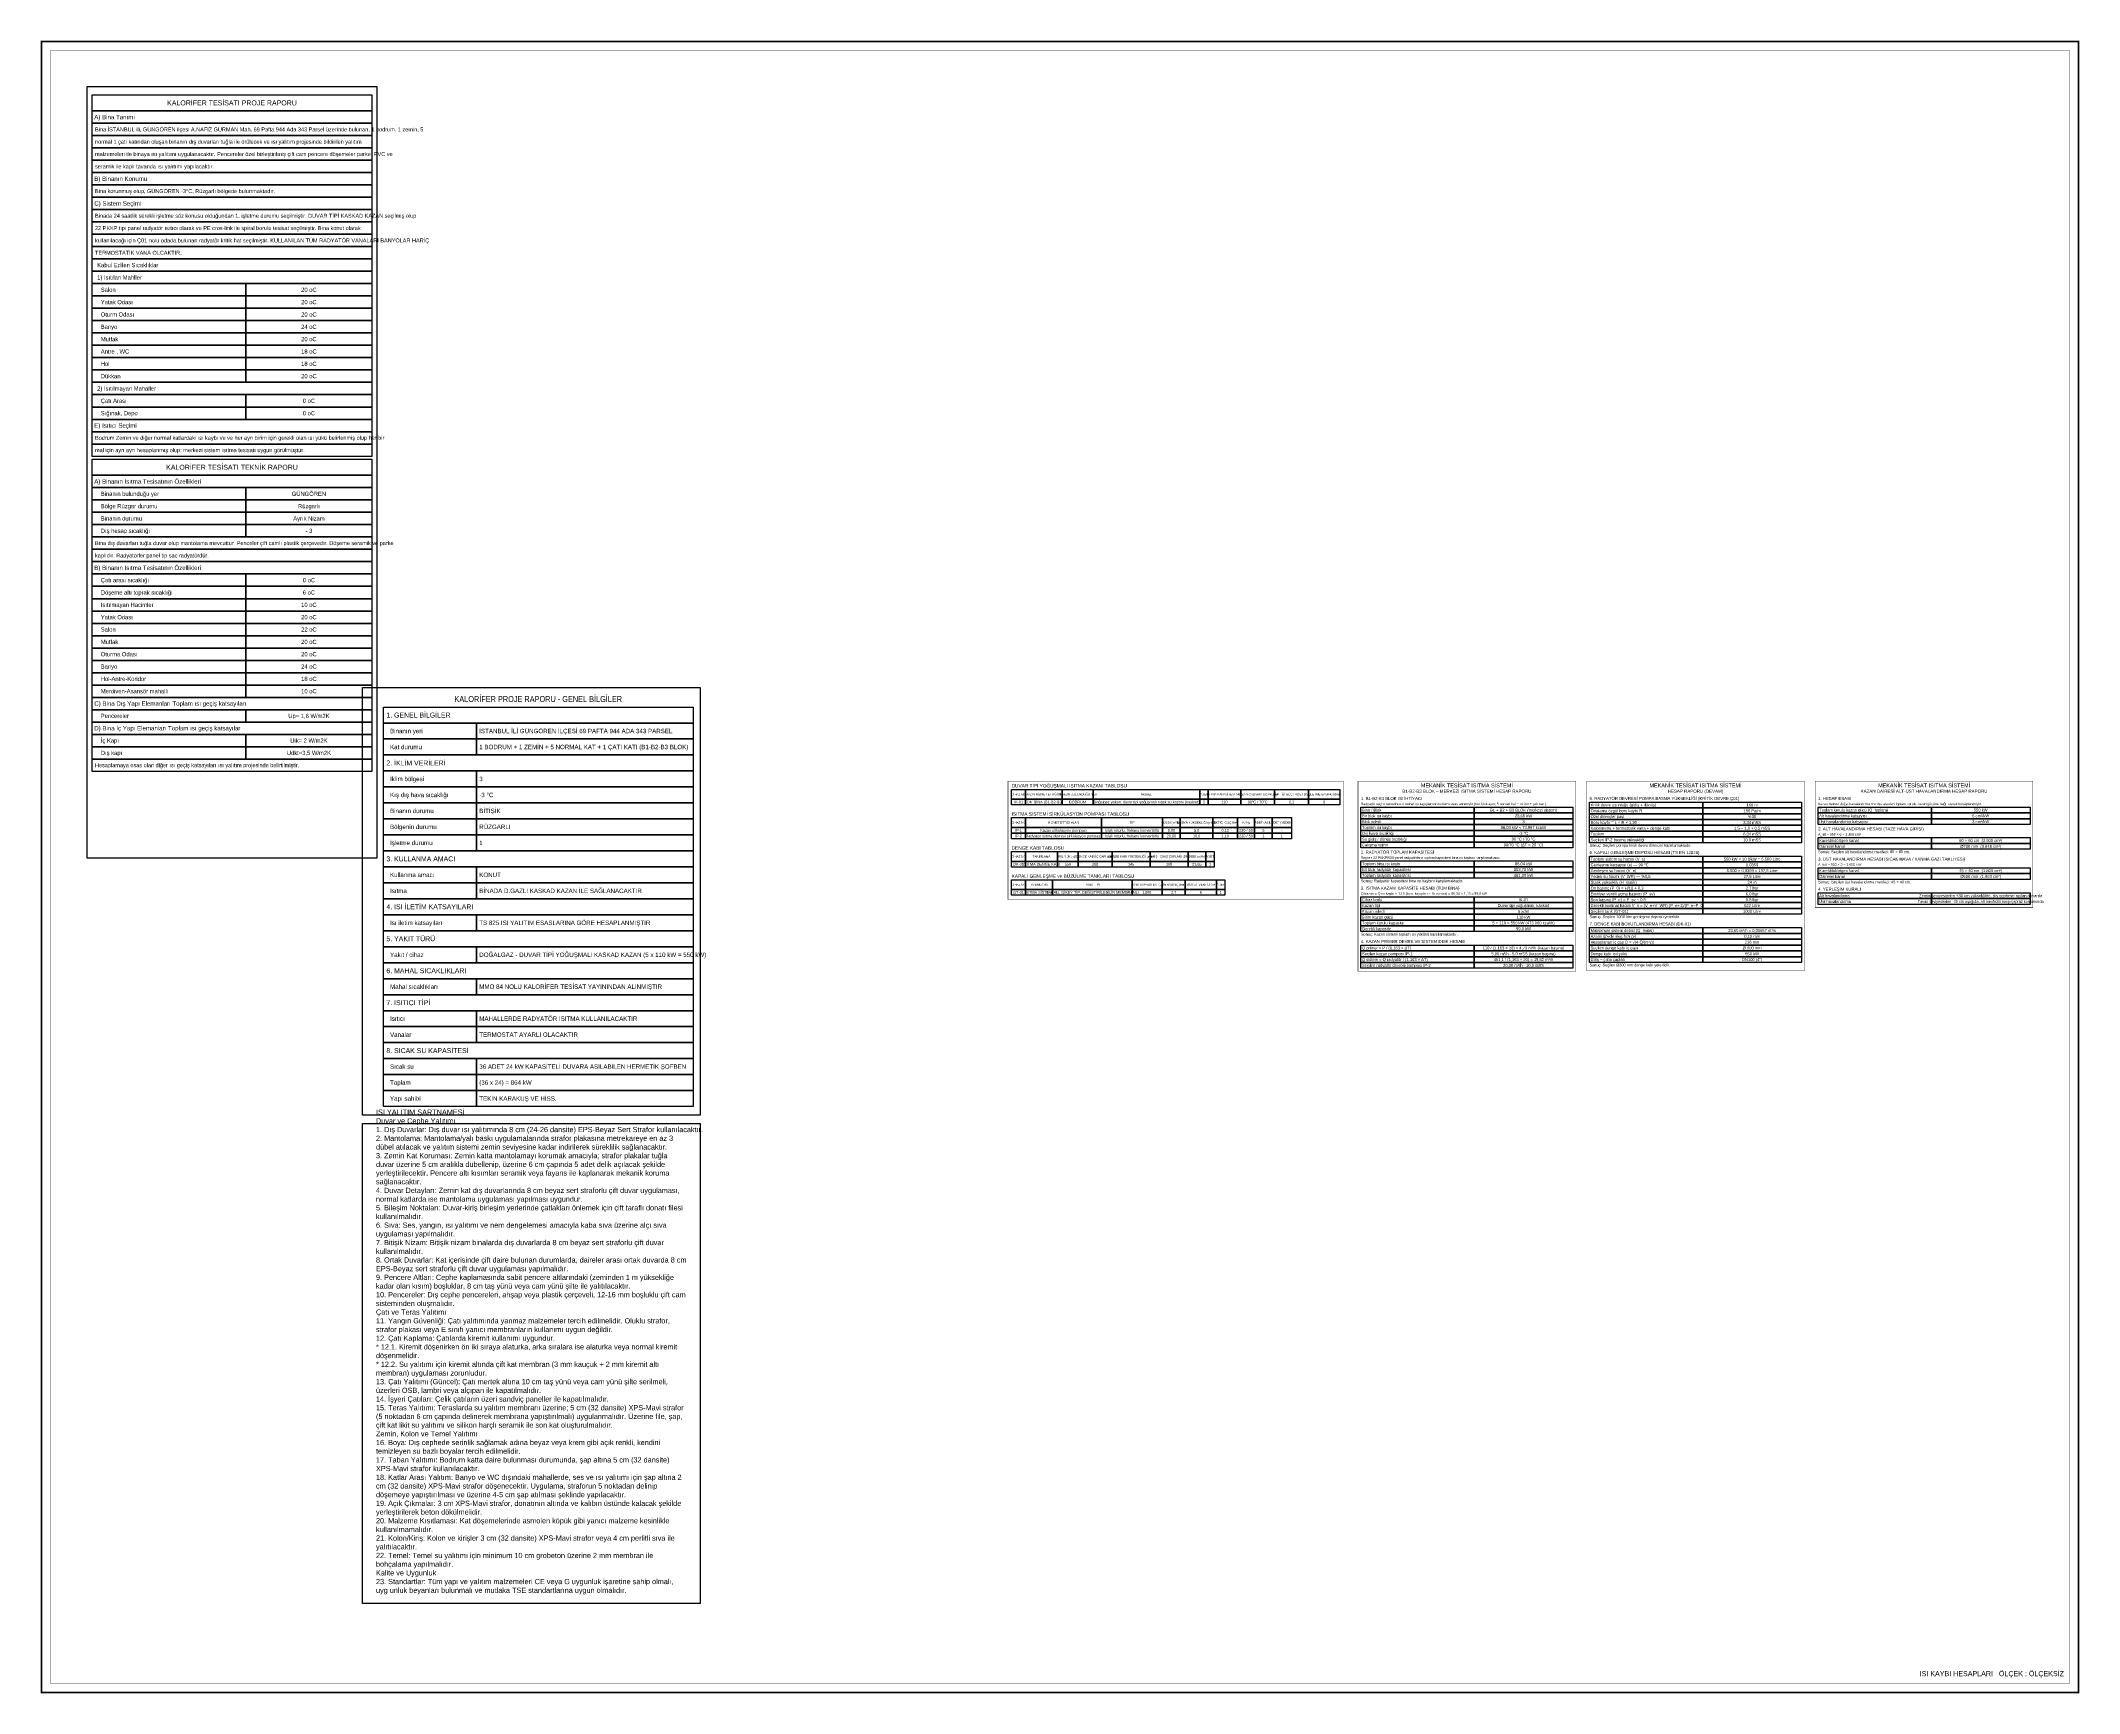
# Model space of a CAD drawing. Header units: centimetres. Extents: x -13133 to 30552, y -2 to 4552.
# Drawn here: x -11730 to -6113, y -2 to 4552 of the extents above; entities that cross this region are included whole.
import ezdxf
from ezdxf.enums import TextEntityAlignment as Align

# ---------------------------------------------------------------- set-up
doc = ezdxf.new("R2010")
doc.units = ezdxf.units.CM
for name, color, linetype in [('ROTAS-HESAP-CERCEVE', 8, 'Continuous'), ('ROTAS-HESAP-CIZGI', 1, 'Continuous'), ('ROTAS-HESAP-YAZI', 7, 'Continuous'), ('ROTAS-PAFTA', 7, 'CONTINUOUS')]:
    doc.layers.add(name, color=color, linetype=linetype)
doc.styles.add('ARİAL', font='arial.ttf')
doc.styles.add('ROTAS', font='arial.ttf')

msp = doc.modelspace()

# ---------------------------------------------------------------- linework, layer by layer
at = {"layer": 'ROTAS-HESAP-CERCEVE'}
for points in [[(-11603.4, 2300.1), (-10803.6, 2300.1), (-10803.6, 4424.9), (-11603.4, 4424.9)], [(-10843.5, 1568.2), (-9913.4, 1568.2), (-9913.4, 245), (-10843.5, 245)]]:
    msp.add_lwpolyline(points, close=True, dxfattribs=at)
at = {"layer": 'ROTAS-HESAP-CERCEVE', "linetype": 'Continuous'}
msp.add_lwpolyline([(-10843.5, 2769.8), (-9913.4, 2769.8), (-9913.4, 1590.9), (-10843.5, 1590.9)], close=True, dxfattribs=at)
at = {"layer": 'ROTAS-HESAP-CIZGI'}
for points in [[(-11589, 4402.8), (-10818, 4402.8), (-10818, 4358.6), (-11589, 4358.6)], [(-11589, 4358.6), (-10818, 4358.6), (-10818, 4324.6), (-11589, 4324.6)], [(-11589, 4324.6), (-10818, 4324.6), (-10818, 4290.6), (-11589, 4290.6)], [(-11589, 4290.6), (-10818, 4290.6), (-10818, 4256.6), (-11589, 4256.6)], [(-11589, 4256.6), (-10818, 4256.6), (-10818, 4222.6), (-11589, 4222.6)], [(-11589, 4222.6), (-10818, 4222.6), (-10818, 4188.6), (-11589, 4188.6)], [(-11589, 4188.6), (-10818, 4188.6), (-10818, 4154.6), (-11589, 4154.6)], [(-11589, 4154.6), (-10818, 4154.6), (-10818, 4120.6), (-11589, 4120.6)], [(-11589, 4120.6), (-10818, 4120.6), (-10818, 4086.6), (-11589, 4086.6)], [(-11589, 4086.6), (-10818, 4086.6), (-10818, 4052.6), (-11589, 4052.6)], [(-11589, 4052.6), (-10818, 4052.6), (-10818, 4018.6), (-11589, 4018.6)], [(-11589, 4018.6), (-10818, 4018.6), (-10818, 3984.6), (-11589, 3984.6)], [(-11589, 3984.6), (-10818, 3984.6), (-10818, 3950.6), (-11589, 3950.6)], [(-11589, 3950.6), (-10818, 3950.6), (-10818, 3916.6), (-11589, 3916.6)], [(-11589, 3916.6), (-10818, 3916.6), (-10818, 3882.6), (-11589, 3882.6)], [(-11589, 3882.6), (-11164.9, 3882.6), (-11164.9, 3848.6), (-11589, 3848.6)], [(-11164.9, 3882.6), (-10818, 3882.6), (-10818, 3848.6), (-11164.9, 3848.6)], [(-11589, 3848.6), (-11164.9, 3848.6), (-11164.9, 3814.6), (-11589, 3814.6)], [(-11164.9, 3848.6), (-10818, 3848.6), (-10818, 3814.6), (-11164.9, 3814.6)], [(-11589, 3814.6), (-11164.9, 3814.6), (-11164.9, 3780.6), (-11589, 3780.6)], [(-11589, 3780.6), (-11164.9, 3780.6), (-11164.9, 3746.6), (-11589, 3746.6)], [(-11164.9, 3814.6), (-10818, 3814.6), (-10818, 3780.6), (-11164.9, 3780.6)], [(-11164.9, 3780.6), (-10818, 3780.6), (-10818, 3746.6), (-11164.9, 3746.6)], [(-11589, 3746.6), (-11164.9, 3746.6), (-11164.9, 3712.6), (-11589, 3712.6)], [(-11589, 3712.6), (-11164.9, 3712.6), (-11164.9, 3678.6), (-11589, 3678.6)], [(-11164.9, 3746.6), (-10818, 3746.6), (-10818, 3712.6), (-11164.9, 3712.6)], [(-11164.9, 3712.6), (-10818, 3712.6), (-10818, 3678.6), (-11164.9, 3678.6)], [(-11589, 3678.6), (-11164.9, 3678.6), (-11164.9, 3644.6), (-11589, 3644.6)], [(-11164.9, 3678.6), (-10818, 3678.6), (-10818, 3644.6), (-11164.9, 3644.6)], [(-11589, 3644.6), (-11164.9, 3644.6), (-11164.9, 3610.6), (-11589, 3610.6)], [(-11589, 3610.6), (-10818, 3610.6), (-10818, 3576.6), (-11589, 3576.6)], [(-11164.9, 3644.6), (-10818, 3644.6), (-10818, 3610.6), (-11164.9, 3610.6)], [(-11589, 3576.6), (-11164.9, 3576.6), (-11164.9, 3542.6), (-11589, 3542.6)], [(-11589, 3542.6), (-11164.9, 3542.6), (-11164.9, 3508.6), (-11589, 3508.6)], [(-11164.9, 3576.6), (-10818, 3576.6), (-10818, 3542.6), (-11164.9, 3542.6)], [(-11164.9, 3542.6), (-10818, 3542.6), (-10818, 3508.6), (-11164.9, 3508.6)], [(-11589, 3508.6), (-10818, 3508.6), (-10818, 3474.6), (-11589, 3474.6)], [(-11589, 3474.6), (-10818, 3474.6), (-10818, 3440.6), (-11589, 3440.6)], [(-11589, 3440.6), (-10818, 3440.6), (-10818, 3406.6), (-11589, 3406.6)], [(-11589, 3398.6), (-10818, 3398.6), (-10818, 3354.4), (-11589, 3354.4)], [(-11589, 3354.4), (-10818, 3354.4), (-10818, 3320.4), (-11589, 3320.4)], [(-11589, 3320.4), (-11164.9, 3320.4), (-11164.9, 3286.4), (-11589, 3286.4)], [(-11164.9, 3320.4), (-10818, 3320.4), (-10818, 3286.4), (-11164.9, 3286.4)], [(-11589, 3286.4), (-11164.9, 3286.4), (-11164.9, 3252.4), (-11589, 3252.4)], [(-11164.9, 3286.4), (-10818, 3286.4), (-10818, 3252.4), (-11164.9, 3252.4)], [(-11589, 3252.4), (-11164.9, 3252.4), (-11164.9, 3218.4), (-11589, 3218.4)], [(-11589, 3218.4), (-11164.9, 3218.4), (-11164.9, 3184.4), (-11589, 3184.4)], [(-11164.9, 3252.4), (-10818, 3252.4), (-10818, 3218.4), (-11164.9, 3218.4)], [(-11164.9, 3218.4), (-10818, 3218.4), (-10818, 3184.4), (-11164.9, 3184.4)], [(-11589, 3184.4), (-10818, 3184.4), (-10818, 3150.4), (-11589, 3150.4)], [(-11589, 3150.4), (-10818, 3150.4), (-10818, 3116.4), (-11589, 3116.4)], [(-11589, 3116.4), (-10818, 3116.4), (-10818, 3082.4), (-11589, 3082.4)], [(-11589, 3082.4), (-11164.9, 3082.4), (-11164.9, 3048.4), (-11589, 3048.4)], [(-11589, 3048.4), (-11164.9, 3048.4), (-11164.9, 3014.4), (-11589, 3014.4)], [(-11164.9, 3082.4), (-10818, 3082.4), (-10818, 3048.4), (-11164.9, 3048.4)], [(-11164.9, 3048.4), (-10818, 3048.4), (-10818, 3014.4), (-11164.9, 3014.4)], [(-11589, 3014.4), (-11164.9, 3014.4), (-11164.9, 2980.4), (-11589, 2980.4)], [(-11589, 2980.4), (-11164.9, 2980.4), (-11164.9, 2946.4), (-11589, 2946.4)], [(-11164.9, 3014.4), (-10818, 3014.4), (-10818, 2980.4), (-11164.9, 2980.4)], [(-11164.9, 2980.4), (-10818, 2980.4), (-10818, 2946.4), (-11164.9, 2946.4)], [(-11589, 2946.4), (-11164.9, 2946.4), (-11164.9, 2912.4), (-11589, 2912.4)], [(-11164.9, 2946.4), (-10818, 2946.4), (-10818, 2912.4), (-11164.9, 2912.4)], [(-11589, 2912.4), (-11164.9, 2912.4), (-11164.9, 2878.4), (-11589, 2878.4)], [(-11589, 2878.4), (-11164.9, 2878.4), (-11164.9, 2844.4), (-11589, 2844.4)], [(-11164.9, 2912.4), (-10818, 2912.4), (-10818, 2878.4), (-11164.9, 2878.4)], [(-11164.9, 2878.4), (-10818, 2878.4), (-10818, 2844.4), (-11164.9, 2844.4)], [(-11589, 2844.4), (-11164.9, 2844.4), (-11164.9, 2810.4), (-11589, 2810.4)], [(-11589, 2810.4), (-11164.9, 2810.4), (-11164.9, 2776.4), (-11589, 2776.4)], [(-11164.9, 2844.4), (-10818, 2844.4), (-10818, 2810.4), (-11164.9, 2810.4)], [(-11164.9, 2810.4), (-10818, 2810.4), (-10818, 2776.4), (-11164.9, 2776.4)], [(-11589, 2776.4), (-11164.9, 2776.4), (-11164.9, 2742.4), (-11589, 2742.4)], [(-11164.9, 2776.4), (-10818, 2776.4), (-10818, 2742.4), (-11164.9, 2742.4)], [(-11589, 2742.4), (-10818, 2742.4), (-10818, 2708.4), (-11589, 2708.4)], [(-11589, 2708.4), (-11164.9, 2708.4), (-11164.9, 2674.4), (-11589, 2674.4)], [(-11164.9, 2708.4), (-10818, 2708.4), (-10818, 2674.4), (-11164.9, 2674.4)], [(-10786, 2715.8), (-9933, 2715.8), (-9933, 2671.7), (-10786, 2671.7)], [(-11589, 2674.4), (-10818, 2674.4), (-10818, 2640.4), (-11589, 2640.4)], [(-11589, 2640.4), (-11164.9, 2640.4), (-11164.9, 2606.4), (-11589, 2606.4)], [(-11164.9, 2640.4), (-10818, 2640.4), (-10818, 2606.4), (-11164.9, 2606.4)], [(-10786, 2671.7), (-10530.1, 2671.7), (-10530.1, 2627.7), (-10786, 2627.7)], [(-10530.1, 2671.7), (-9933, 2671.7), (-9933, 2627.7), (-10530.1, 2627.7)], [(-11589, 2606.4), (-11164.9, 2606.4), (-11164.9, 2572.4), (-11589, 2572.4)], [(-11164.9, 2606.4), (-10818, 2606.4), (-10818, 2572.4), (-11164.9, 2572.4)], [(-10786, 2627.7), (-10530.1, 2627.7), (-10530.1, 2583.6), (-10786, 2583.6)], [(-10530.1, 2627.7), (-9933, 2627.7), (-9933, 2583.6), (-10530.1, 2583.6)], [(-11589, 2572.4), (-10818, 2572.4), (-10818, 2538.4), (-11589, 2538.4)], [(-10786, 2583.6), (-9933, 2583.6), (-9933, 2539.6), (-10786, 2539.6)], [(-10786, 2539.6), (-10530.1, 2539.6), (-10530.1, 2495.6), (-10786, 2495.6)], [(-10530.1, 2539.6), (-9933, 2539.6), (-9933, 2495.6), (-10530.1, 2495.6)], [(-10786, 2495.6), (-10530.1, 2495.6), (-10530.1, 2451.5), (-10786, 2451.5)], [(-10530.1, 2495.6), (-9933, 2495.6), (-9933, 2451.5), (-10530.1, 2451.5)], [(-9055, 2488.8), (-9017.2, 2488.8), (-9017.2, 2461.8), (-9055, 2461.8)], [(-9017.2, 2488.8), (-8916.2, 2488.8), (-8916.2, 2461.8), (-9017.2, 2461.8)], [(-8916.2, 2488.8), (-8830.1, 2488.8), (-8830.1, 2461.8), (-8916.2, 2461.8)], [(-8830.1, 2488.8), (-8536.5, 2488.8), (-8536.5, 2461.8), (-8830.1, 2461.8)], [(-8536.5, 2488.8), (-8513.6, 2488.8), (-8513.6, 2461.8), (-8536.5, 2461.8)], [(-8513.6, 2488.8), (-8423.7, 2488.8), (-8423.7, 2461.8), (-8513.6, 2461.8)], [(-8423.7, 2488.8), (-8330.2, 2488.8), (-8330.2, 2461.8), (-8423.7, 2461.8)], [(-8330.2, 2488.8), (-8236.6, 2488.8), (-8236.6, 2461.8), (-8330.2, 2461.8)], [(-8236.6, 2488.8), (-8150.5, 2488.8), (-8150.5, 2461.8), (-8236.6, 2461.8)], [(-10786, 2451.5), (-10530.1, 2451.5), (-10530.1, 2407.5), (-10786, 2407.5)], [(-10530.1, 2451.5), (-9933, 2451.5), (-9933, 2407.5), (-10530.1, 2407.5)], [(-9055, 2461.8), (-9017.2, 2461.8), (-9017.2, 2446), (-9055, 2446)], [(-9017.2, 2461.8), (-8916.2, 2461.8), (-8916.2, 2446), (-9017.2, 2446)], [(-8916.2, 2461.8), (-8830.1, 2461.8), (-8830.1, 2446), (-8916.2, 2446)], [(-8830.1, 2461.8), (-8536.5, 2461.8), (-8536.5, 2446), (-8830.1, 2446)], [(-8536.5, 2461.8), (-8513.6, 2461.8), (-8513.6, 2446), (-8536.5, 2446)], [(-8513.6, 2461.8), (-8423.7, 2461.8), (-8423.7, 2446), (-8513.6, 2446)], [(-8423.7, 2461.8), (-8330.2, 2461.8), (-8330.2, 2446), (-8423.7, 2446)], [(-8330.2, 2461.8), (-8236.6, 2461.8), (-8236.6, 2446), (-8330.2, 2446)], [(-8236.6, 2461.8), (-8150.5, 2461.8), (-8150.5, 2446), (-8236.6, 2446)], [(-8092.5, 2439.8), (-7780.5, 2439.8), (-7780.5, 2423.8), (-8092.5, 2423.8)], [(-8092.5, 2423.8), (-7780.5, 2423.8), (-7780.5, 2407.8), (-8092.5, 2407.8)], [(-7780.5, 2439.8), (-7508.5, 2439.8), (-7508.5, 2423.8), (-7780.5, 2423.8)], [(-7780.5, 2423.8), (-7508.5, 2423.8), (-7508.5, 2407.8), (-7780.5, 2407.8)], [(-7462.5, 2453.8), (-7150.5, 2453.8), (-7150.5, 2437.8), (-7462.5, 2437.8)], [(-7462.5, 2437.8), (-7150.5, 2437.8), (-7150.5, 2421.8), (-7462.5, 2421.8)], [(-7462.5, 2421.8), (-7150.5, 2421.8), (-7150.5, 2405.8), (-7462.5, 2405.8)], [(-7150.5, 2453.8), (-6878.5, 2453.8), (-6878.5, 2437.8), (-7150.5, 2437.8)], [(-7150.5, 2437.8), (-6878.5, 2437.8), (-6878.5, 2421.8), (-7150.5, 2421.8)], [(-7150.5, 2421.8), (-6878.5, 2421.8), (-6878.5, 2405.8), (-7150.5, 2405.8)], [(-6832.5, 2439.8), (-6520.5, 2439.8), (-6520.5, 2423.8), (-6832.5, 2423.8)], [(-6832.5, 2423.8), (-6520.5, 2423.8), (-6520.5, 2407.8), (-6832.5, 2407.8)], [(-6520.5, 2439.8), (-6248.5, 2439.8), (-6248.5, 2423.8), (-6520.5, 2423.8)], [(-6520.5, 2423.8), (-6248.5, 2423.8), (-6248.5, 2407.8), (-6520.5, 2407.8)], [(-10786, 2407.5), (-10530.1, 2407.5), (-10530.1, 2363.4), (-10786, 2363.4)], [(-10786, 2363.4), (-10530.1, 2363.4), (-10530.1, 2319.4), (-10786, 2319.4)], [(-10530.1, 2407.5), (-9933, 2407.5), (-9933, 2363.4), (-10530.1, 2363.4)], [(-10530.1, 2363.4), (-9933, 2363.4), (-9933, 2319.4), (-10530.1, 2319.4)], [(-9055, 2411), (-9017.2, 2411), (-9017.2, 2384), (-9055, 2384)], [(-9055, 2384), (-9017.2, 2384), (-9017.2, 2368.3), (-9055, 2368.3)], [(-9055, 2368.3), (-9017.2, 2368.3), (-9017.2, 2352.5), (-9055, 2352.5)], [(-9017.2, 2411), (-8807.3, 2411), (-8807.3, 2384), (-9017.2, 2384)], [(-9017.2, 2384), (-8807.3, 2384), (-8807.3, 2368.3), (-9017.2, 2368.3)], [(-9017.2, 2368.3), (-8807.3, 2368.3), (-8807.3, 2352.5), (-9017.2, 2352.5)], [(-8807.3, 2411), (-8639.2, 2411), (-8639.2, 2384), (-8807.3, 2384)], [(-8807.3, 2384), (-8639.2, 2384), (-8639.2, 2368.3), (-8807.3, 2368.3)], [(-8807.3, 2368.3), (-8639.2, 2368.3), (-8639.2, 2352.5), (-8807.3, 2352.5)], [(-8639.2, 2411), (-8590.3, 2411), (-8590.3, 2384), (-8639.2, 2384)], [(-8639.2, 2384), (-8590.3, 2384), (-8590.3, 2368.3), (-8639.2, 2368.3)], [(-8639.2, 2368.3), (-8590.3, 2368.3), (-8590.3, 2352.5), (-8639.2, 2352.5)], [(-8590.3, 2411), (-8500.4, 2411), (-8500.4, 2384), (-8590.3, 2384)], [(-8590.3, 2384), (-8500.4, 2384), (-8500.4, 2368.3), (-8590.3, 2368.3)], [(-8590.3, 2368.3), (-8500.4, 2368.3), (-8500.4, 2352.5), (-8590.3, 2352.5)], [(-8500.4, 2411), (-8432.9, 2411), (-8432.9, 2384), (-8500.4, 2384)], [(-8500.4, 2384), (-8432.9, 2384), (-8432.9, 2368.3), (-8500.4, 2368.3)], [(-8500.4, 2368.3), (-8432.9, 2368.3), (-8432.9, 2352.5), (-8500.4, 2352.5)], [(-8432.9, 2411), (-8385.7, 2411), (-8385.7, 2384), (-8432.9, 2384)], [(-8432.9, 2384), (-8385.7, 2384), (-8385.7, 2368.3), (-8432.9, 2368.3)], [(-8432.9, 2368.3), (-8385.7, 2368.3), (-8385.7, 2352.5), (-8432.9, 2352.5)], [(-8385.7, 2411), (-8336.8, 2411), (-8336.8, 2384), (-8385.7, 2384)], [(-8385.7, 2384), (-8336.8, 2384), (-8336.8, 2368.3), (-8385.7, 2368.3)], [(-8385.7, 2368.3), (-8336.8, 2368.3), (-8336.8, 2352.5), (-8385.7, 2352.5)], [(-8336.8, 2411), (-8284.1, 2411), (-8284.1, 2384), (-8336.8, 2384)], [(-8336.8, 2384), (-8284.1, 2384), (-8284.1, 2368.3), (-8336.8, 2368.3)], [(-8336.8, 2368.3), (-8284.1, 2368.3), (-8284.1, 2352.5), (-8336.8, 2352.5)], [(-8092.5, 2407.8), (-7780.5, 2407.8), (-7780.5, 2391.8), (-8092.5, 2391.8)], [(-8092.5, 2391.8), (-7780.5, 2391.8), (-7780.5, 2375.8), (-8092.5, 2375.8)], [(-8092.5, 2375.8), (-7780.5, 2375.8), (-7780.5, 2359.8), (-8092.5, 2359.8)], [(-8092.5, 2359.8), (-7780.5, 2359.8), (-7780.5, 2343.8), (-8092.5, 2343.8)], [(-7780.5, 2407.8), (-7508.5, 2407.8), (-7508.5, 2391.8), (-7780.5, 2391.8)], [(-7780.5, 2391.8), (-7508.5, 2391.8), (-7508.5, 2375.8), (-7780.5, 2375.8)], [(-7780.5, 2375.8), (-7508.5, 2375.8), (-7508.5, 2359.8), (-7780.5, 2359.8)], [(-7780.5, 2359.8), (-7508.5, 2359.8), (-7508.5, 2343.8), (-7780.5, 2343.8)], [(-7462.5, 2405.8), (-7150.5, 2405.8), (-7150.5, 2389.8), (-7462.5, 2389.8)], [(-7462.5, 2389.8), (-7150.5, 2389.8), (-7150.5, 2373.8), (-7462.5, 2373.8)], [(-7462.5, 2373.8), (-7150.5, 2373.8), (-7150.5, 2357.8), (-7462.5, 2357.8)], [(-7150.5, 2405.8), (-6878.5, 2405.8), (-6878.5, 2389.8), (-7150.5, 2389.8)], [(-7150.5, 2389.8), (-6878.5, 2389.8), (-6878.5, 2373.8), (-7150.5, 2373.8)], [(-7150.5, 2373.8), (-6878.5, 2373.8), (-6878.5, 2357.8), (-7150.5, 2357.8)], [(-6832.5, 2407.8), (-6520.5, 2407.8), (-6520.5, 2391.8), (-6832.5, 2391.8)], [(-6520.5, 2407.8), (-6248.5, 2407.8), (-6248.5, 2391.8), (-6520.5, 2391.8)], [(-10786, 2319.4), (-9933, 2319.4), (-9933, 2275.4), (-10786, 2275.4)], [(-9055, 2317.5), (-9017.2, 2317.5), (-9017.2, 2290.5), (-9055, 2290.5)], [(-9017.2, 2317.5), (-8928.2, 2317.5), (-8928.2, 2290.5), (-9017.2, 2290.5)], [(-8928.2, 2317.5), (-8871.8, 2317.5), (-8871.8, 2290.5), (-8928.2, 2290.5)], [(-8871.8, 2317.5), (-8778.3, 2317.5), (-8778.3, 2290.5), (-8871.8, 2290.5)], [(-8778.3, 2317.5), (-8673.5, 2317.5), (-8673.5, 2290.5), (-8778.3, 2290.5)], [(-8673.5, 2317.5), (-8568.8, 2317.5), (-8568.8, 2290.5), (-8673.5, 2290.5)], [(-8568.8, 2317.5), (-8519.9, 2317.5), (-8519.9, 2290.5), (-8568.8, 2290.5)], [(-8519.9, 2317.5), (-8497, 2317.5), (-8497, 2290.5), (-8519.9, 2290.5)], [(-8092.5, 2343.8), (-7780.5, 2343.8), (-7780.5, 2327.8), (-8092.5, 2327.8)], [(-7780.5, 2343.8), (-7508.5, 2343.8), (-7508.5, 2327.8), (-7780.5, 2327.8)], [(-7462.5, 2357.8), (-7150.5, 2357.8), (-7150.5, 2341.8), (-7462.5, 2341.8)], [(-7462.5, 2304.8), (-7150.5, 2304.8), (-7150.5, 2288.8), (-7462.5, 2288.8)], [(-7150.5, 2357.8), (-6878.5, 2357.8), (-6878.5, 2341.8), (-7150.5, 2341.8)], [(-7150.5, 2304.8), (-6878.5, 2304.8), (-6878.5, 2288.8), (-7150.5, 2288.8)], [(-6832.5, 2355.8), (-6520.5, 2355.8), (-6520.5, 2339.8), (-6832.5, 2339.8)], [(-6832.5, 2339.8), (-6520.5, 2339.8), (-6520.5, 2323.8), (-6832.5, 2323.8)], [(-6520.5, 2355.8), (-6248.5, 2355.8), (-6248.5, 2339.8), (-6520.5, 2339.8)], [(-6520.5, 2339.8), (-6248.5, 2339.8), (-6248.5, 2323.8), (-6520.5, 2323.8)], [(-10786, 2275.4), (-10530.1, 2275.4), (-10530.1, 2231.3), (-10786, 2231.3)], [(-10530.1, 2275.4), (-9933, 2275.4), (-9933, 2231.3), (-10530.1, 2231.3)], [(-9055, 2290.5), (-9017.2, 2290.5), (-9017.2, 2274.8), (-9055, 2274.8)], [(-9017.2, 2290.5), (-8928.2, 2290.5), (-8928.2, 2274.8), (-9017.2, 2274.8)], [(-8928.2, 2290.5), (-8871.8, 2290.5), (-8871.8, 2274.8), (-8928.2, 2274.8)], [(-8871.8, 2290.5), (-8778.3, 2290.5), (-8778.3, 2274.8), (-8871.8, 2274.8)], [(-8778.3, 2290.5), (-8673.5, 2290.5), (-8673.5, 2274.8), (-8778.3, 2274.8)], [(-8673.5, 2290.5), (-8568.8, 2290.5), (-8568.8, 2274.8), (-8673.5, 2274.8)], [(-8568.8, 2290.5), (-8519.9, 2290.5), (-8519.9, 2274.8), (-8568.8, 2274.8)], [(-8519.9, 2290.5), (-8497, 2290.5), (-8497, 2274.8), (-8519.9, 2274.8)], [(-8092.5, 2291.8), (-7780.5, 2291.8), (-7780.5, 2275.8), (-8092.5, 2275.8)], [(-8092.5, 2275.8), (-7780.5, 2275.8), (-7780.5, 2259.8), (-8092.5, 2259.8)], [(-8092.5, 2259.8), (-7780.5, 2259.8), (-7780.5, 2243.8), (-8092.5, 2243.8)], [(-7780.5, 2291.8), (-7508.5, 2291.8), (-7508.5, 2275.8), (-7780.5, 2275.8)], [(-7780.5, 2275.8), (-7508.5, 2275.8), (-7508.5, 2259.8), (-7780.5, 2259.8)], [(-7780.5, 2259.8), (-7508.5, 2259.8), (-7508.5, 2243.8), (-7780.5, 2243.8)], [(-7462.5, 2288.8), (-7150.5, 2288.8), (-7150.5, 2272.8), (-7462.5, 2272.8)], [(-7462.5, 2272.8), (-7150.5, 2272.8), (-7150.5, 2256.8), (-7462.5, 2256.8)], [(-7462.5, 2256.8), (-7150.5, 2256.8), (-7150.5, 2240.8), (-7462.5, 2240.8)], [(-7150.5, 2288.8), (-6878.5, 2288.8), (-6878.5, 2272.8), (-7150.5, 2272.8)], [(-7150.5, 2272.8), (-6878.5, 2272.8), (-6878.5, 2256.8), (-7150.5, 2256.8)], [(-7150.5, 2256.8), (-6878.5, 2256.8), (-6878.5, 2240.8), (-7150.5, 2240.8)], [(-6832.5, 2272.8), (-6520.5, 2272.8), (-6520.5, 2256.8), (-6832.5, 2256.8)], [(-6832.5, 2256.8), (-6520.5, 2256.8), (-6520.5, 2240.8), (-6832.5, 2240.8)], [(-6520.5, 2272.8), (-6248.5, 2272.8), (-6248.5, 2256.8), (-6520.5, 2256.8)], [(-6520.5, 2256.8), (-6248.5, 2256.8), (-6248.5, 2240.8), (-6520.5, 2240.8)], [(-10786, 2231.3), (-10530.1, 2231.3), (-10530.1, 2187.3), (-10786, 2187.3)], [(-10530.1, 2231.3), (-9933, 2231.3), (-9933, 2187.3), (-10530.1, 2187.3)], [(-9055, 2239.8), (-9017.2, 2239.8), (-9017.2, 2212.8), (-9055, 2212.8)], [(-9055, 2212.8), (-9017.2, 2212.8), (-9017.2, 2197), (-9055, 2197)], [(-9017.2, 2239.8), (-8942.1, 2239.8), (-8942.1, 2212.8), (-9017.2, 2212.8)], [(-9017.2, 2212.8), (-8942.1, 2212.8), (-8942.1, 2197), (-9017.2, 2197)], [(-8942.1, 2239.8), (-8722.9, 2239.8), (-8722.9, 2212.8), (-8942.1, 2212.8)], [(-8942.1, 2212.8), (-8722.9, 2212.8), (-8722.9, 2197), (-8942.1, 2197)], [(-8722.9, 2239.8), (-8640.5, 2239.8), (-8640.5, 2212.8), (-8722.9, 2212.8)], [(-8722.9, 2212.8), (-8640.5, 2212.8), (-8640.5, 2197), (-8722.9, 2197)], [(-8640.5, 2239.8), (-8576.7, 2239.8), (-8576.7, 2212.8), (-8640.5, 2212.8)], [(-8640.5, 2212.8), (-8576.7, 2212.8), (-8576.7, 2197), (-8640.5, 2197)], [(-8576.7, 2239.8), (-8490.6, 2239.8), (-8490.6, 2212.8), (-8576.7, 2212.8)], [(-8576.7, 2212.8), (-8490.6, 2212.8), (-8490.6, 2197), (-8576.7, 2197)], [(-8490.6, 2239.8), (-8467.7, 2239.8), (-8467.7, 2212.8), (-8490.6, 2212.8)], [(-8490.6, 2212.8), (-8467.7, 2212.8), (-8467.7, 2197), (-8490.6, 2197)], [(-8092.5, 2192.8), (-7780.5, 2192.8), (-7780.5, 2176.8), (-8092.5, 2176.8)], [(-7780.5, 2192.8), (-7508.5, 2192.8), (-7508.5, 2176.8), (-7780.5, 2176.8)], [(-7462.5, 2240.8), (-7150.5, 2240.8), (-7150.5, 2224.8), (-7462.5, 2224.8)], [(-7462.5, 2224.8), (-7150.5, 2224.8), (-7150.5, 2208.8), (-7462.5, 2208.8)], [(-7462.5, 2208.8), (-7150.5, 2208.8), (-7150.5, 2192.8), (-7462.5, 2192.8)], [(-7462.5, 2192.8), (-7150.5, 2192.8), (-7150.5, 2176.8), (-7462.5, 2176.8)], [(-7150.5, 2240.8), (-6878.5, 2240.8), (-6878.5, 2224.8), (-7150.5, 2224.8)], [(-7150.5, 2224.8), (-6878.5, 2224.8), (-6878.5, 2208.8), (-7150.5, 2208.8)], [(-7150.5, 2208.8), (-6878.5, 2208.8), (-6878.5, 2192.8), (-7150.5, 2192.8)], [(-7150.5, 2192.8), (-6878.5, 2192.8), (-6878.5, 2176.8), (-7150.5, 2176.8)], [(-6832.5, 2203.8), (-6520.5, 2203.8), (-6520.5, 2187.8), (-6832.5, 2187.8)], [(-6520.5, 2203.8), (-6248.5, 2203.8), (-6248.5, 2187.8), (-6520.5, 2187.8)], [(-10786, 2187.3), (-9933, 2187.3), (-9933, 2143.2), (-10786, 2143.2)], [(-10786, 2143.2), (-10530.1, 2143.2), (-10530.1, 2099.2), (-10786, 2099.2)], [(-10530.1, 2143.2), (-9933, 2143.2), (-9933, 2099.2), (-10530.1, 2099.2)], [(-8092.5, 2176.8), (-7780.5, 2176.8), (-7780.5, 2160.8), (-8092.5, 2160.8)], [(-8092.5, 2160.8), (-7780.5, 2160.8), (-7780.5, 2144.8), (-8092.5, 2144.8)], [(-8092.5, 2144.8), (-7780.5, 2144.8), (-7780.5, 2128.8), (-8092.5, 2128.8)], [(-7780.5, 2176.8), (-7508.5, 2176.8), (-7508.5, 2160.8), (-7780.5, 2160.8)], [(-7780.5, 2160.8), (-7508.5, 2160.8), (-7508.5, 2144.8), (-7780.5, 2144.8)], [(-7780.5, 2144.8), (-7508.5, 2144.8), (-7508.5, 2128.8), (-7780.5, 2128.8)], [(-7462.5, 2176.8), (-7150.5, 2176.8), (-7150.5, 2160.8), (-7462.5, 2160.8)], [(-7462.5, 2160.8), (-7150.5, 2160.8), (-7150.5, 2144.8), (-7462.5, 2144.8)], [(-7150.5, 2176.8), (-6878.5, 2176.8), (-6878.5, 2160.8), (-7150.5, 2160.8)], [(-7150.5, 2160.8), (-6878.5, 2160.8), (-6878.5, 2144.8), (-7150.5, 2144.8)], [(-6832.5, 2187.8), (-6520.5, 2187.8), (-6520.5, 2171.8), (-6832.5, 2171.8)], [(-6520.5, 2187.8), (-6248.5, 2187.8), (-6248.5, 2171.8), (-6520.5, 2171.8)], [(-10786, 2099.2), (-9933, 2099.2), (-9933, 2055.2), (-10786, 2055.2)], [(-8092.5, 2128.8), (-7780.5, 2128.8), (-7780.5, 2112.8), (-8092.5, 2112.8)], [(-8092.5, 2112.8), (-7780.5, 2112.8), (-7780.5, 2096.8), (-8092.5, 2096.8)], [(-7780.5, 2128.8), (-7508.5, 2128.8), (-7508.5, 2112.8), (-7780.5, 2112.8)], [(-7780.5, 2112.8), (-7508.5, 2112.8), (-7508.5, 2096.8), (-7780.5, 2096.8)], [(-7462.5, 2107.8), (-7150.5, 2107.8), (-7150.5, 2091.8), (-7462.5, 2091.8)], [(-7462.5, 2091.8), (-7150.5, 2091.8), (-7150.5, 2075.8), (-7462.5, 2075.8)], [(-7150.5, 2107.8), (-6878.5, 2107.8), (-6878.5, 2091.8), (-7150.5, 2091.8)], [(-7150.5, 2091.8), (-6878.5, 2091.8), (-6878.5, 2075.8), (-7150.5, 2075.8)], [(-10786, 2055.2), (-10530.1, 2055.2), (-10530.1, 2011.1), (-10786, 2011.1)], [(-10530.1, 2055.2), (-9933, 2055.2), (-9933, 2011.1), (-10530.1, 2011.1)], [(-8092.5, 2059.8), (-7780.5, 2059.8), (-7780.5, 2043.8), (-8092.5, 2043.8)], [(-8092.5, 2043.8), (-7780.5, 2043.8), (-7780.5, 2027.8), (-8092.5, 2027.8)], [(-8092.5, 2027.8), (-7780.5, 2027.8), (-7780.5, 2011.8), (-8092.5, 2011.8)], [(-7780.5, 2059.8), (-7508.5, 2059.8), (-7508.5, 2043.8), (-7780.5, 2043.8)], [(-7780.5, 2043.8), (-7508.5, 2043.8), (-7508.5, 2027.8), (-7780.5, 2027.8)], [(-7780.5, 2027.8), (-7508.5, 2027.8), (-7508.5, 2011.8), (-7780.5, 2011.8)], [(-7462.5, 2075.8), (-7150.5, 2075.8), (-7150.5, 2059.8), (-7462.5, 2059.8)], [(-7462.5, 2059.8), (-7150.5, 2059.8), (-7150.5, 2043.8), (-7462.5, 2043.8)], [(-7462.5, 2043.8), (-7150.5, 2043.8), (-7150.5, 2027.8), (-7462.5, 2027.8)], [(-7462.5, 2027.8), (-7150.5, 2027.8), (-7150.5, 2011.8), (-7462.5, 2011.8)], [(-7150.5, 2075.8), (-6878.5, 2075.8), (-6878.5, 2059.8), (-7150.5, 2059.8)], [(-7150.5, 2059.8), (-6878.5, 2059.8), (-6878.5, 2043.8), (-7150.5, 2043.8)], [(-7150.5, 2043.8), (-6878.5, 2043.8), (-6878.5, 2027.8), (-7150.5, 2027.8)], [(-7150.5, 2027.8), (-6878.5, 2027.8), (-6878.5, 2011.8), (-7150.5, 2011.8)], [(-10786, 2011.1), (-9933, 2011.1), (-9933, 1967.1), (-10786, 1967.1)], [(-10786, 1967.1), (-10530.1, 1967.1), (-10530.1, 1923), (-10786, 1923)], [(-10530.1, 1967.1), (-9933, 1967.1), (-9933, 1923), (-10530.1, 1923)], [(-8092.5, 2011.8), (-7780.5, 2011.8), (-7780.5, 1995.8), (-8092.5, 1995.8)], [(-7780.5, 2011.8), (-7508.5, 2011.8), (-7508.5, 1995.8), (-7780.5, 1995.8)], [(-10786, 1923), (-9933, 1923), (-9933, 1879), (-10786, 1879)], [(-10786, 1879), (-10530.1, 1879), (-10530.1, 1835), (-10786, 1835)], [(-10530.1, 1879), (-9933, 1879), (-9933, 1835), (-10530.1, 1835)], [(-10786, 1835), (-10530.1, 1835), (-10530.1, 1790.9), (-10786, 1790.9)], [(-10530.1, 1835), (-9933, 1835), (-9933, 1790.9), (-10530.1, 1790.9)], [(-10786, 1790.9), (-9933, 1790.9), (-9933, 1746.9), (-10786, 1746.9)], [(-10786, 1746.9), (-10530.1, 1746.9), (-10530.1, 1702.8), (-10786, 1702.8)], [(-10530.1, 1746.9), (-9933, 1746.9), (-9933, 1702.8), (-10530.1, 1702.8)], [(-10786, 1702.8), (-10530.1, 1702.8), (-10530.1, 1658.8), (-10786, 1658.8)], [(-10530.1, 1702.8), (-9933, 1702.8), (-9933, 1658.8), (-10530.1, 1658.8)], [(-10786, 1658.8), (-10530.1, 1658.8), (-10530.1, 1614.8), (-10786, 1614.8)], [(-10530.1, 1658.8), (-9933, 1658.8), (-9933, 1614.8), (-10530.1, 1614.8)]]:
    msp.add_lwpolyline(points, close=True, dxfattribs=at)
at = {"layer": 'ROTAS-HESAP-CIZGI', "const_width": 1}
for points in [[(-9065, 2511.8), (-8140.5, 2511.8), (-8140.5, 2185), (-9065, 2185)], [(-8100.5, 2511.8), (-7500.5, 2511.8), (-7500.5, 1987.8), (-8100.5, 1987.8)], [(-7470.5, 2511.8), (-6870.5, 2511.8), (-6870.5, 1988.8), (-7470.5, 1988.8)], [(-6840.5, 2511.8), (-6240.5, 2511.8), (-6240.5, 2163.8), (-6840.5, 2163.8)]]:
    msp.add_lwpolyline(points, close=True, dxfattribs=at)
at = {"layer": 'ROTAS-PAFTA'}
for points, const_width in [([(-11728.4, 0), (-6115, 0), (-6115, 4549.9), (-11728.4, 4549.9)], 4), ([(-11703.4, 25), (-6140, 25), (-6140, 4524.9), (-11703.4, 4524.9)], 1)]:
    msp.add_lwpolyline(points, close=True, dxfattribs=dict(at, const_width=const_width))

# ---------------------------------------------------------------- texts
at = {"layer": 'ROTAS-HESAP-YAZI', "style": 'ARİAL', "width": 0.8}
for s, height, p in [('KALORİFER TESİSATI PROJE RAPORU', 13.8, (-11203.5, 4380.7)), ('20 oC', 11.5, (-10991.5, 3865.6)), ('20 oC', 11.5, (-10991.5, 3831.6)), ('20 oC', 11.5, (-10991.5, 3797.6)), ('24 oC', 11.5, (-10991.5, 3763.6)), ('20 oC', 11.5, (-10991.5, 3729.6)), ('18 oC', 11.5, (-10991.5, 3695.6)), ('18 oC', 11.5, (-10991.5, 3661.6)), ('20 oC', 11.5, (-10991.5, 3627.6)), ('0 oC', 11.5, (-10991.5, 3559.6)), ('0 oC', 11.5, (-10991.5, 3525.6)), ('KALORİFER TESİSATI TEKNİK RAPORU', 13.8, (-11203.5, 3376.5)), ('GÜNGÖREN', 11.5, (-10991.5, 3303.4)), ('Rüzgarlı', 11.5, (-10991.5, 3269.4)), ('Ayrık Nizam', 11.5, (-10991.5, 3235.4)), ('- 3', 11.5, (-10991.5, 3201.4)), ('0 oC', 11.5, (-10991.5, 3065.4)), ('6 oC', 11.5, (-10991.5, 3031.4)), ('10 oC', 11.5, (-10991.5, 2997.4)), ('20 oC', 11.5, (-10991.5, 2963.4)), ('22 oC', 11.5, (-10991.5, 2929.4)), ('20 oC', 11.5, (-10991.5, 2895.4)), ('20 oC', 11.5, (-10991.5, 2861.4)), ('24 oC', 11.5, (-10991.5, 2827.4)), ('18 oC', 11.5, (-10991.5, 2793.4)), ('10 oC', 11.5, (-10991.5, 2759.4)), ('Up= 1,6 W/m2K', 11.5, (-10991.5, 2691.4)), ('KALORİFER PROJE RAPORU - GENEL BİLGİLER', 16.525, (-10359.5, 2737.8)), ('Udkt=3,5 W/m2K', 11.5, (-10991.5, 2589.4)), ('Uik= 2 W/m2K', 11.5, (-10991.5, 2623.4)), ('CİHAZ NO', 6, (-9036.1, 2475.3)), ('CİHAZIN HİZMET ETTİĞİ YER', 6, (-8966.7, 2475.3)), ('CİHAZIN BULUNDUĞU YER', 6, (-8873.2, 2475.3)), ('MODEL', 6, (-8683.3, 2475.3)), ('ADET', 6, (-8525, 2475.3)), ('ISITMA KAPASİTESİ (kW)', 6, (-8468.7, 2475.3)), ('KAZAN ÇALIŞMA SICAKLIĞI', 6, (-8377, 2475.3)), ('ÇEKTİĞİ GÜÇ / ADET (kW)', 6, (-8283.4, 2475.3)), ('İŞLETME BASINCI (bar)', 6, (-8193.6, 2475.3)), ('B1-B2-B3 BLOK – MERKEZİ ISITMA SİSTEMİ HESAP RAPORU', 8.8, (-7800.5, 2483.8)), ('MEKANİK TESİSAT ISITMA SİSTEMİ', 10.8, (-7800.5, 2499.8)), ('MEKANİK TESİSAT ISITMA SİSTEMİ', 10.8, (-7170.5, 2499.8)), ('HESAP RAPORU (DEVAM)', 8.8, (-7170.5, 2483.8)), ('KAZAN DAİRESİ ALT-ÜST HAVALANDIRMA HESAP RAPORU', 8.8, (-6540.5, 2483.8)), ('MEKANİK TESİSAT ISITMA SİSTEMİ', 10.8, (-6540.5, 2499.8)), ('IK-01', 7.5, (-9036.1, 2453.9)), ('TÜM BİNA (B1-B2-B3)', 7.5, (-8966.7, 2453.9)), ('BODRUM', 7.5, (-8873.2, 2453.9)), ('Doğalgaz yakan, duvar tipi yoğuşmalı sıcak su kazanı (kaskad)', 7.5, (-8683.3, 2453.9)), ('5', 7.5, (-8525, 2453.9)), ('110', 7.5, (-8468.7, 2453.9)), ('90ºC / 70ºC', 7.5, (-8377, 2453.9)), ('0,2', 7.5, (-8283.4, 2453.9)), ('6', 7.5, (-8193.6, 2453.9)), ('B1 + B2 + B3 BLOK (merkezi sistem)', 8, (-7644.5, 2431.8)), ('28,68 kW', 8, (-7644.5, 2415.8)), ('150 Pa/m', 8, (-7014.5, 2429.8)), ('168 m', 8, (-7014.5, 2445.8)), ('%30', 8, (-7014.5, 2413.8)), ('6 cm²/kW', 8, (-6384.5, 2415.8)), ('550 kW', 8, (-6384.5, 2431.8)), ('CİHAZ NO', 6, (-9036.1, 2397.5)), ('IP-1', 7.5, (-9036.1, 2376.1)), ('IP-2', 7.5, (-9036.1, 2360.4)), ('Radyatör ısıtma devresi sirkülasyon pompası', 7.5, (-8912.3, 2360.4)), ('Kazan sirkülasyon pompası', 7.5, (-8912.3, 2376.1)), ('HİZMET ETTİĞİ ALAN', 6, (-8912.3, 2397.5)), ('Islak rotorlu, frekans konvertörlü', 7.5, (-8723.2, 2376.1)), ('Islak rotorlu, frekans konvertörlü', 7.5, (-8723.2, 2360.4)), ('TİP', 6, (-8723.2, 2397.5)), ('DEBİ (m³/h)', 6, (-8614.7, 2397.5)), ('20,00', 7.5, (-8614.7, 2360.4)), ('5,00', 7.5, (-8614.7, 2376.1)), ('BASMA YÜKSEKLİĞİ (mSS)', 6, (-8545.3, 2397.5)), ('10,0', 7.5, (-8545.3, 2360.4)), ('5,0', 7.5, (-8545.3, 2376.1)), ('ÇEKTİĞİ GÜÇ (kW)', 6, (-8466.7, 2397.5)), ('0,12', 7.5, (-8466.7, 2376.1)), ('1,10', 7.5, (-8466.7, 2360.4)), ('220 / 50', 7.5, (-8409.3, 2376.1)), ('220 / 50', 7.5, (-8409.3, 2360.4)), ('V / Hz', 6, (-8409.3, 2397.5)), ('ADET (ASIL)', 6, (-8361.2, 2397.5)), ('5', 7.5, (-8361.2, 2376.1)), ('1', 7.5, (-8361.2, 2360.4)), ('ADET (YEDEK)', 6, (-8310.5, 2397.5)), ('1', 7.5, (-8310.5, 2360.4)), ('-', 7.5, (-8310.5, 2376.1)), ('86,04 kW ≈ 73.997 kcal/h', 8, (-7644.5, 2383.8)), ('-3 °C', 8, (-7644.5, 2367.8)), ('3', 8, (-7644.5, 2399.8)), ('1,5 + 1,0 + 0,5 mSS', 8, (-7014.5, 2381.8)), ('3,34 mSS', 8, (-7014.5, 2397.8)), ('6,34 mSS', 8, (-7014.5, 2365.8)), ('3 cm²/kW', 8, (-6384.5, 2399.8)), ('CİHAZ NO', 6, (-9036.1, 2304)), ('TANIMLAMA', 6, (-8972.7, 2304)), ('ISIL YÜK (kW)', 6, (-8900, 2304)), ('DENGE KABI İÇ ÇAPI (mm)', 6, (-8825, 2304)), ('DENGE KABI YÜKSEKLİĞİ (mm)', 6, (-8725.9, 2304)), ('GİRİŞ - ÇIKIŞ ÇAPLARI (DN)', 6, (-8621.2, 2304)), ('DEBİ (m³/h)', 6, (-8544.4, 2304)), ('ADET', 6, (-8508.5, 2304)), ('90/70 °C (ΔT = 20 °C)', 8, (-7644.5, 2335.8)), ('90 °C / 70 °C', 8, (-7644.5, 2351.8)), ('10,0 mSS', 8, (-7014.5, 2349.8)), ('60 × 60 cm  (3.600 cm²)', 8, (-6384.5, 2347.8)), ('Ø700 mm  (3.848 cm²)', 8, (-6384.5, 2331.8)), ('DK-01', 7.5, (-9036.1, 2282.6)), ('ISITMA DENGE KABI', 7.5, (-8972.7, 2282.6)), ('550', 7.5, (-8900, 2282.6)), ('300', 7.5, (-8825, 2282.6)), ('145', 7.5, (-8725.9, 2282.6)), ('100', 7.5, (-8621.2, 2282.6)), ('23,65', 7.5, (-8544.4, 2282.6)), ('1', 7.5, (-8508.5, 2282.6)), ('461,09 kW', 8, (-7644.5, 2251.8)), ('153,70 kW', 8, (-7644.5, 2267.8)), ('86,04 kW', 8, (-7644.5, 2283.8)), ('550 kW × 10 lt/kW = 5.500 Litre', 8, (-7014.5, 2296.8)), ('5.500 × 0,0359 = 197,5 Litre', 8, (-7014.5, 2264.8)), ('27,5 Litre', 8, (-7014.5, 2248.8)), ('0,0359', 8, (-7014.5, 2280.8)), ('45 × 40 cm  (1.800 cm²)', 8, (-6384.5, 2264.8)), ('Ø500 mm  (1.963 cm²)', 8, (-6384.5, 2248.8)), ('CİHAZ NO', 6, (-9036.1, 2226.3)), ('GT-01', 7.5, (-9036.1, 2204.9)), ('ISITMA SİSTEMİ', 7.5, (-8979.7, 2204.9)), ('TANIMLAMA', 6, (-8979.7, 2226.3)), ('KAPALI, DİKEY TİP, DEĞİŞTİRİLEBİLİR MEMBRANLI', 7.5, (-8832.5, 2204.9)), ('TANK TİPİ', 6, (-8832.5, 2226.3)), ('TANK KAPASİTESİ (Lt)', 6, (-8681.7, 2226.3)), ('1000', 7.5, (-8681.7, 2204.9)), ('ÖN BASINÇ (bar)', 6, (-8608.6, 2226.3)), ('2,7', 7.5, (-8608.6, 2204.9)), ('EMNİYET VENTİLİ (bar)', 6, (-8533.6, 2226.3)), ('6', 7.5, (-8533.6, 2204.9)), ('ADET', 6, (-8479.1, 2226.3)), ('1', 7.5, (-8479.1, 2204.9)), ('2,7 bar', 8, (-7014.5, 2216.8)), ('6,0 bar', 8, (-7014.5, 2200.8)), ('24 m', 8, (-7014.5, 2232.8)), ('Zemin seviyesinden +30 cm yükseklikte, dış cepheye açılan duvarda', 8, (-6384.5, 2195.8)), ('Duvar tipi yoğuşmalı, kaskad', 8, (-7644.5, 2168.8)), ('110 kW', 8, (-7644.5, 2136.8)), ('5 adet', 8, (-7644.5, 2152.8)), ('IK-01', 8, (-7644.5, 2184.8)), ('1000 Litre', 8, (-7014.5, 2152.8)), ('522 Litre', 8, (-7014.5, 2168.8)), ('5,5 bar', 8, (-7014.5, 2184.8)), ('Tavan seviyesinden -30 cm aşağıda, alt menfezin karşı/çapraz konumunda', 7.486, (-6384.5, 2179.8)), ('5 × 110 = 550 kW (473.000 kcal/h)', 8, (-7644.5, 2120.8)), ('99,0 kW', 8, (-7644.5, 2104.8)), ('23,65 m³/h = 0,00657 m³/s', 8, (-7014.5, 2099.8)), ('0,15 m/s', 8, (-7014.5, 2083.8)), ('110 / (1,163 × 20) = 4,73 m³/h (kazan başına)', 8, (-7644.5, 2051.8)), ('5,00 m³/h - 5,0 mSS (kazan başına)', 8, (-7644.5, 2035.8)), ('461,1 / (1,163 × 20) = 19,82 m³/h', 8, (-7644.5, 2019.8)), ('DN100 (4")', 8, (-7014.5, 2019.8)), ('Ø 300 mm', 8, (-7014.5, 2051.8)), ('236 mm', 8, (-7014.5, 2067.8)), ('550 kW', 8, (-7014.5, 2035.8)), ('20,00 m³/h - 10,0 mSS', 8, (-7644.5, 2003.8))]:
    msp.add_text(s, height=height, dxfattribs=at).set_placement(p, align=Align.MIDDLE_CENTER)
for s, height, p in [('A) Bina Tanımı', 12.075, (-11583, 4341.6)), ('normal 1 çatı katından oluşan binanın dış duvarları tuğla ile örülecek ve ısı yalıtım projesinde bildirilen yalıtım', 10.925, (-11581, 4273.6)), ('Bina İSTANBUL ili, GÜNGÖREN ilçesi A.NAFIZ GÜRMAN Mah. 69 Pafta 944 Ada 343 Parsel üzerinde bulunan, 1 bodrum, 1 zemin, 5', 10.925, (-11581, 4307.6)), ('malzemeleri ile binaya ısı yalıtımı uygulanacaktır. Pencereler özel birleştirilmiş çift cam pencere döşemeler parke, PVC ve', 10.925, (-11581, 4239.6)), ('B) Binanın Konumu', 12.075, (-11583, 4171.6)), ('seramik ile kaplı tavanda ısı yalıtımı yapılacaktır.', 10.925, (-11581, 4205.6)), ('C) Sistem Seçimi', 12.075, (-11583, 4103.6)), ('Bina korunmuş olup, GÜNGÖREN -3°C, Rüzgarlı bölgede bulunmaktadır.', 10.925, (-11581, 4137.6)), ('Binada 24 saatlik sürekli işletme söz konusu olduğundan 1. işletme durumu seçilmiştir. DUVAR TİPİ KASKAD KAZAN seçilmiş olup', 10.925, (-11581, 4069.6)), ('22 PKKP tipi panel radyatör ısıtıcı olarak ve PE cros-link ile spiral borulu tesisat seçilmiştir. Bina konut olarak', 10.925, (-11581, 4035.6)), ('kullanılacağı için Ç01 nolu odada bulunan radyatör kritik hat seçilmiştir. KULLANILAN TÜM RADYATÖR VANALARI BANYOLAR HARİÇ', 10.925, (-11581, 4001.6)), ('TERMOSTATİK VANA OLCAKTIR.', 10.925, (-11581, 3967.6)), ('Kabul Edilen Sıcaklıklar', 11.5, (-11575, 3933.6)), ('1) Isıtılan Mahller', 11.5, (-11575, 3899.6)), ('Yatak Odası', 11.5, (-11565, 3831.6)), ('Salon', 11.5, (-11565, 3865.6)), ('Oturm Odası', 11.5, (-11565, 3797.6)), ('Banyo', 11.5, (-11565, 3763.6)), ('Mutfak', 11.5, (-11565, 3729.6)), ('Antre , WC', 11.5, (-11565, 3695.6)), ('Hol', 11.5, (-11565, 3661.6)), ('2) Isıtılmayan Mahaller', 11.5, (-11575, 3593.6)), ('Dükkan', 11.5, (-11565, 3627.6)), ('Çatı Arası', 11.5, (-11565, 3559.6)), ('E) Isıtıcı Seçimi', 12.075, (-11583, 3491.6)), ('Sığınak, Depo', 11.5, (-11565, 3525.6)), ('mal için ayrı ayrı hesaplanmış olup; merkezi sistem ısıtma tesisatı uygun görülmüştür.', 10.925, (-11581, 3423.6)), ('Bodrum Zemin ve diğer normal katlardaki ısı kaybı ve ve her ayrı birim için gerekli olan ısı yükü belirlenmiş olup her bir', 10.925, (-11581, 3457.6)), ('A) Binanın Isıtma Tesisatının Özellikleri', 12.075, (-11583, 3337.4)), ('Binanın bulunduğu yer', 11.5, (-11565, 3303.4)), ('Bölge Rüzgar durumu', 11.5, (-11565, 3269.4)), ('Binanın durumu', 11.5, (-11565, 3235.4)), ('Dış hesap sıcaklığı', 11.5, (-11565, 3201.4)), ('Bina dış duvarları tuğla duvar olup mantolama mevcuttur. Penceler çift camlı plastik çerçevedir. Döşeme seramik ve parke', 10.925, (-11581, 3167.4)), ('B) Binanın Isıtma Tesisatının Özellikleri', 12.075, (-11583, 3099.4)), ('kaplıdır. Radyatörler panel tip sac radyatördür.', 10.925, (-11581, 3133.4)), ('Çatı arası sıcaklığı', 11.5, (-11565, 3065.4)), ('Döşeme altı toprak sıcaklığı', 11.5, (-11565, 3031.4)), ('Isıtılmayan Hacimler', 11.5, (-11565, 2997.4)), ('Yatak Odası', 11.5, (-11565, 2963.4)), ('Salon', 11.5, (-11565, 2929.4)), ('Oturma Odası', 11.5, (-11565, 2861.4)), ('Mutfak', 11.5, (-11565, 2895.4)), ('Banyo', 11.5, (-11565, 2827.4)), ('Hol-Antre-Koridor', 11.5, (-11565, 2793.4)), ('Merdiven-Asansör mahalli', 11.5, (-11565, 2759.4)), ('C) Bina Dış Yapı Elemanları Toplam ısı geçiş katsayıları', 12.075, (-11583, 2725.4)), ('Pencereler', 11.5, (-11565, 2691.4)), ('1. GENEL BİLGİLER', 13.651, (-10778, 2693.7)), ('D) Bina İç Yapı Elemanları Toplam ısı geçiş katsayılar', 12.075, (-11583, 2657.4)), ('Binanın yeri', 12.214, (-10768, 2649.7)), ('İSTANBUL İLİ GÜNGÖREN İLÇESİ 69 PAFTA 944 ADA 343 PARSEL', 12.214, (-10522.1, 2649.7)), ('Dış kapı', 11.5, (-11565, 2589.4)), ('İç Kapı', 11.5, (-11565, 2623.4)), ('Kat durumu', 12.21, (-10768, 2605.7)), ('1 BODRUM + 1 ZEMİN + 5 NORMAL KAT + 1 ÇATI KATI (B1-B2-B3 BLOK)', 12.214, (-10522.1, 2605.7)), ('Hesaplamaya esas olan diğer ısı geçiş katsayıları ısı yalıtım projesinde belirtilmiştir.', 10.925, (-11581, 2555.4)), ('2. İKLİM VERİLERİ', 13.651, (-10778, 2561.6)), ('Kış dış hava sıcaklığı', 12.214, (-10768, 2473.5)), ('İklim bölgesi', 12.214, (-10768, 2517.6)), ('3', 12.2, (-10522.1, 2517.6)), ('-3 °C', 12.21, (-10522.1, 2473.5)), ('DUVAR TİPİ YOĞUŞMALI ISITMA KAZANI TABLOSU', 9.375, (-9055, 2498.8)), ('Binanın durumu', 12.214, (-10768, 2429.5)), ('BİTİŞİK', 12.21, (-10522.1, 2429.5)), ('ISITMA SİSTEMİ SİRKÜLASYON POMPASI TABLOSU', 9.375, (-9055, 2421)), ('Radyatör seçim cetvelindeki mahal ısı kayıplarının toplamı esas alınmıştır (her blok aynı; 5 normal kat + zemin + çatı katı).', 6.8, (-8092.5, 2448.8)), ('1. B1-B2-B3 BLOK ISI İHTİYACI', 8.4, (-8092.5, 2463.8)), ('Bina / Blok', 8, (-8089.5, 2431.8)), ('Bir blok ısı kaybı', 8, (-8089.5, 2415.8)), ('5. RADYATÖR DEVRESİ POMPA BASMA YÜKSEKLİĞİ (KRİTİK DEVRE Ç01)', 8.4, (-7462.5, 2463.8)), ('Ortalama özgül boru kaybı R', 8, (-7459.5, 2429.8)), ('Özel dirençler payı', 8, (-7459.5, 2413.8)), ('Kritik devre uzunluğu (gidiş + dönüş)', 8, (-7459.5, 2445.8)), ('Kazan dairesi doğal havalandırma menfez alanları toplam kurulu kazan gücüne bağlı olarak hesaplanmıştır.', 6.8, (-6832.5, 2448.8)), ('1. HESAP ESASI', 8.4, (-6832.5, 2463.8)), ('Alt havalandırma katsayısı', 8, (-6829.5, 2415.8)), ('Toplam kurulu kazan gücü (Q_toplam)', 8, (-6829.5, 2431.8)), ('Bölgenin durumu', 12.214, (-10768, 2385.5)), ('RÜZGARLI', 12.21, (-10522.1, 2385.5)), ('Toplam ısı kaybı', 8, (-8089.5, 2383.8)), ('Blok adedi', 8, (-8089.5, 2399.8)), ('Dış hava sıcaklığı', 8, (-8089.5, 2367.8)), ('Toplam', 8, (-7459.5, 2365.8)), ('Boru kaybı = L × R × 1,30', 8, (-7459.5, 2397.8)), ('Kalorimetre + termostatik vana + denge kabı', 8, (-7459.5, 2381.8)), ('A_alt = 550 × 6 = 3.300 cm²', 6.8, (-6832.5, 2364.8)), ('2. ALT HAVALANDIRMA HESABI (TAZE HAVA GİRİŞİ)', 8.4, (-6832.5, 2379.8)), ('Üst havalandırma katsayısı', 8, (-6829.5, 2399.8)), ('3. KULLANMA AMACI', 13.651, (-10778, 2297.4)), ('İşletme durumu', 12.214, (-10768, 2341.4)), ('1', 12.2, (-10522.1, 2341.4)), ('DENGE KABI TABLOSU', 9.375, (-9055, 2327.5)), ('Seçilen 22 PKKP/600 panel radyatörlerin toplam kapasitesi bina ısı kaybını karşılamaktadır.', 6.8, (-8092.5, 2300.8)), ('2. RADYATÖR TOPLAM KAPASİTESİ', 8.4, (-8092.5, 2315.8)), ('Su gidiş / dönüş sıcaklığı', 8, (-8089.5, 2351.8)), ('Çalışma rejimi', 8, (-8089.5, 2335.8)), ('Sonuç: Seçilen pompa kritik devre direncini karşılamaktadır.', 7.6, (-7462.5, 2334.8)), ('6. KAPALI GENLEŞME DEPOSU HESABI (TS EN 12828)', 8.4, (-7462.5, 2314.8)), ('Seçilen IP-2 basma yüksekliği', 8, (-7459.5, 2349.8)), ('Sonuç: Seçilen alt havalandırma menfezi: 60 × 60 cm.', 7.6, (-6832.5, 2316.8)), ('3. ÜST HAVALANDIRMA HESABI (SICAK HAVA / YANMA GAZI TAHLİYESİ)', 8.4, (-6832.5, 2296.8)), ('Kare/dikdörtgen kanal', 8, (-6829.5, 2347.8)), ('Dairesel kanal', 8, (-6829.5, 2331.8)), ('Kullanma amacı', 12.214, (-10768, 2253.3)), ('KONUT', 12.21, (-10522.1, 2253.3)), ('KAPALI GENLEŞME ve BÜZÜLME TANKLARI TABLOSU', 9.375, (-9055, 2249.8)), ('Toplam bina ısı kaybı', 8, (-8089.5, 2283.8)), ('Toplam radyatör kapasitesi', 8, (-8089.5, 2251.8)), ('Bir blok radyatör kapasitesi', 8, (-8089.5, 2267.8)), ('Toplam sistem su hacmi (V_s)', 8, (-7459.5, 2296.8)), ('Yedek su hacmi (V_WR) — %0,5', 8, (-7459.5, 2248.8)), ('Genleşme katsayısı (e) — 90 °C', 8, (-7459.5, 2280.8)), ('Genleşen su hacmi (V_e)', 8, (-7459.5, 2264.8)), ('A_üst = 550 × 3 = 1.650 cm²', 6.8, (-6832.5, 2281.8)), ('Kare/dikdörtgen kanal', 8, (-6829.5, 2264.8)), ('Dairesel kanal', 8, (-6829.5, 2248.8)), ('Isıtma', 12.21, (-10768, 2209.3)), ('BİNADA D.GAZLI KASKAD KAZAN İLE SAĞLANACAKTIR', 12.214, (-10522.1, 2209.3)), ('Sonuç: Radyatör kapasitesi bina ısı kaybını karşılamaktadır.', 7.6, (-8092.5, 2236.8)), ('3. ISITMA KAZANI KAPASİTE HESABI (TÜM BİNA)', 8.4, (-8092.5, 2216.8)), ('Q kazan = Q ısı kaybı × 1,15 (boru kayıpları + ilk ısınma) = 86,04 × 1,15 = 99,0 kW', 6.8, (-8092.5, 2201.8)), ('Statik yükseklik (H_statik)', 8, (-7459.5, 2232.8)), ('Ön basınç (P_0) = H/10 + 0,3', 8, (-7459.5, 2216.8)), ('Emniyet ventili açma basıncı (P_sv)', 8, (-7459.5, 2200.8)), ('4. YERLEŞİM KURALI', 8.4, (-6832.5, 2213.8)), ('Sonuç: Seçilen üst havalandırma menfezi: 45 × 40 cm.', 7.6, (-6832.5, 2233.8)), ('Alt havalandırma', 8, (-6829.5, 2195.8)), ('4. ISI İLETİM KATSAYILARI', 13.651, (-10778, 2165.3)), ('Cihaz kodu', 8, (-8089.5, 2184.8)), ('Kazan tipi', 8, (-8089.5, 2168.8)), ('Kazan adedi', 8, (-8089.5, 2152.8)), ('Birim kazan gücü', 8, (-8089.5, 2136.8)), ('Sonuç: Seçilen 1000 litre genleşme deposu yeterlidir.', 7.6, (-7462.5, 2137.8)), ('Son basınç (P_e) = P_sv − 0,5', 8, (-7459.5, 2184.8)), ('Gerekli nominal hacim V_n = (V_e+V_WR)·(P_e+1)/(P_e−P_0)', 8, (-7459.5, 2168.8)), ('Seçilen tank (GT-01)', 8, (-7459.5, 2152.8)), ('Üst havalandırma', 8, (-6829.5, 2179.8)), ('5. YAKIT TÜRÜ', 13.651, (-10778, 2077.2)), ('Isı iletim katsayıları', 12.214, (-10768, 2121.2)), ('TS 825 ISI YALITIM ESASLARINA GÖRE HESAPLANMIŞTIR', 12.214, (-10522.1, 2121.2)), ('Sonuç: Kazan sistemi toplam ısı yükünü karşılamaktadır.', 7.6, (-8092.5, 2089.8)), ('Toplam kurulu kapasite', 8, (-8089.5, 2120.8)), ('Gerekli kapasite', 8, (-8089.5, 2104.8)), ('7. DENGE KABI BOYUTLANDIRMA HESABI (DK-01)', 8.4, (-7462.5, 2117.8)), ('Azami gövde akış hızı (v)', 8, (-7459.5, 2083.8)), ('Maksimum sistem debisi (Q_maks)', 8, (-7459.5, 2099.8)), ('Yakıt / cihaz', 12.214, (-10768, 2033.1)), ('DOĞALGAZ - DUVAR TİPİ YOĞUŞMALI KASKAD KAZAN (5 x 110 kW = 550 kW)', 12.214, (-10522.1, 2033.1)), ('4. KAZAN PRİMER DEVRE VE SİSTEM DEBİ HESABI', 8.4, (-8092.5, 2069.8)), ('Q primer = P / (1,163 × ΔT)', 8, (-8089.5, 2051.8)), ('Seçilen kazan pompası IP-1', 8, (-8089.5, 2035.8)), ('Q sistem = Q radyatör / (1,163 × ΔT)', 8, (-8089.5, 2019.8)), ('Seçilen denge kabı iç çapı', 8, (-7459.5, 2051.8)), ('Giriş – çıkış çapları', 8, (-7459.5, 2019.8)), ('Hesaplanan iç çap D = √[4·Q/(π·v)]', 8, (-7459.5, 2067.8)), ('Denge kabı ısıl yükü', 8, (-7459.5, 2035.8)), ('6. MAHAL SICAKLIKLARI', 13.651, (-10778, 1989.1)), ('Seçilen radyatör devresi pompası IP-2', 8, (-8089.5, 2003.8)), ('Sonuç: Seçilen Ø300 mm denge kabı yeterlidir.', 7.6, (-7462.5, 2004.8)), ('7. ISITICI TİPİ', 13.651, (-10778, 1901)), ('Mahal sıcaklıkları', 12.214, (-10768, 1945.1)), ('MMO 84 NOLU KALORİFER TESİSAT YAYININDAN ALINMIŞTIR', 12.214, (-10522.1, 1945.1)), ('Isıtıcı', 12.21, (-10768, 1857)), ('MAHALLERDE RADYATÖR ISITMA KULLANILACAKTIR', 12.214, (-10522.1, 1857)), ('Vanalar', 12.21, (-10768, 1812.9)), ('TERMOSTAT AYARLI OLACAKTIR', 12.214, (-10522.1, 1812.9)), ('8. SICAK SU KAPASİTESİ', 13.651, (-10778, 1768.9)), ('Toplam', 12.21, (-10768, 1680.8)), ('Sıcak su', 12.21, (-10768, 1724.9)), ('36 ADET 24 kW KAPASİTELİ DUVARA ASILABİLEN HERMETİK ŞOFBEN', 12.214, (-10522.1, 1724.9)), ('(36 x 24) = 864 kW', 12.214, (-10522.1, 1680.8)), ('Yapı sahibi', 12.214, (-10768, 1636.8)), ('TEKİN KARAKUŞ VE HİSS.', 12.214, (-10522.1, 1636.8))]:
    msp.add_text(s, height=height, dxfattribs=at).set_placement(p, align=Align.MIDDLE_LEFT)
at = {"layer": 'ROTAS-HESAP-YAZI', "linetype": 'Continuous', "insert": (-10806.7, 270.3), "char_height": 14.37, "width": 854.011, "attachment_point": 7, "style": 'ARİAL'}
msp.add_mtext('ISI YALITIM ŞARTNAMESİ\\PDuvar ve Cephe Yalıtımı\\P1. Dış Duvarlar: Dış duvar ısı yalıtımında 8 cm (24-26 dansite) EPS-Beyaz Sert Strafor kullanılacaktır.\\P2. Mantolama: Mantolama/yalı baskı uygulamalarında strafor plakasına metrekareye en az 3 dübel atılacak ve yalıtım sistemi zemin seviyesine kadar indirilerek süreklilik sağlanacaktır.\\P3. Zemin Kat Koruması: Zemin katta mantolamayı korumak amacıyla; strafor plakalar tuğla duvar üzerine 5 cm aralıkla dübellenip, üzerine 6 cm çapında 5 adet delik açılacak şekilde yerleştirilecektir. Pencere altı kısımları seramik veya fayans ile kaplanarak mekanik koruma sağlanacaktır.\\P4. Duvar Detayları: Zemin kat dış duvarlarında 8 cm beyaz sert straforlu çift duvar uygulaması, normal katlarda ise mantolama uygulaması yapılması uygundur.\\P5. Bileşim Noktaları: Duvar-kiriş birleşim yerlerinde çatlakları önlemek için çift taraflı donatı filesi kullanılmalıdır.\\P6. Sıva: Ses, yangın, ısı yalıtımı ve nem dengelemesi amacıyla kaba sıva üzerine alçı sıva uygulaması yapılmalıdır.\\P7. Bitişik Nizam: Bitişik nizam binalarda dış duvarlarda 8 cm beyaz sert straforlu çift duvar kullanılmalıdır.\\P8. Ortak Duvarlar: Kat içerisinde çift daire bulunan durumlarda, daireler arası ortak duvarda 8 cm EPS-Beyaz sert straforlu çift duvar uygulaması yapılmalıdır.\\P9. Pencere Altları: Cephe kaplamasında sabit pencere altlarındaki (zeminden 1 m yüksekliğe kadar olan kısım) boşluklar, 8 cm taş yünü veya cam yünü şilte ile yalıtılacaktır.\\P10. Pencereler: Dış cephe pencereleri, ahşap veya plastik çerçeveli, 12-16 mm boşluklu çift cam sisteminden oluşmalıdır.\\PÇatı ve Teras Yalıtımı\\P11. Yangın Güvenliği: Çatı yalıtımında yanmaz malzemeler tercih edilmelidir. Oluklu strafor, strafor plakası veya E sınıfı yanıcı membranların kullanımı uygun değildir.\\P12. Çatı Kaplama: Çatılarda kiremit kullanımı uygundur.\\P* 12.1. Kiremit döşenirken ön iki sıraya alaturka, arka sıralara ise alaturka veya normal kiremit döşenmelidir.\\P* 12.2. Su yalıtımı için kiremit altında çift kat membran (3 mm kauçuk + 2 mm kiremit altı membran) uygulaması zorunludur.\\P13. Çatı Yalıtımı (Güncel): Çatı mertek altına 10 cm taş yünü veya cam yünü şilte serilmeli, üzerleri OSB, lambri veya alçıpan ile kapatılmalıdır.\\P14. İşyeri Çatıları: Çelik çatıların üzeri sandviç paneller ile kapatılmalıdır.\\P15. Teras Yalıtımı: Teraslarda su yalıtım membranı üzerine; 5 cm (32 dansite) XPS-Mavi strafor (5 noktadan 6 cm çapında delinerek membrana yapıştırılmalı) uygulanmalıdır. Üzerine file, şap, çift kat likit su yalıtımı ve silikon harçlı seramik ile son kat oluşturulmalıdır.\\PZemin, Kolon ve Temel Yalıtımı\\P16. Boya: Dış cephede serinlik sağlamak adına beyaz veya krem gibi açık renkli, kendini temizleyen su bazlı boyalar tercih edilmelidir.\\P17. Taban Yalıtımı: Bodrum katta daire bulunması durumunda, şap altına 5 cm (32 dansite) XPS-Mavi strafor kullanılacaktır.\\P18. Katlar Arası Yalıtım: Banyo ve WC dışındaki mahallerde, ses ve ısı yalıtımı için şap altına 2 cm (32 dansite) XPS-Mavi strafor döşenecektir. Uygulama, straforun 5 noktadan delinip döşemeye yapıştırılması ve üzerine 4-5 cm şap atılması şeklinde yapılacaktır.\\P19. Açık Çıkmalar: 3 cm XPS-Mavi strafor, donatının altında ve kalıbın üstünde kalacak şekilde yerleştirilerek beton dökülmelidir.\\P20. Malzeme Kısıtlaması: Kat döşemelerinde asmolen köpük gibi yanıcı malzeme kesinlikle kullanılmamalıdır.\\P21. Kolon/Kiriş: Kolon ve kirişler 3 cm (32 dansite) XPS-Mavi strafor veya 4 cm perlitli sıva ile yalıtılacaktır.\\P22. Temel: Temel su yalıtımı için minimum 10 cm grobeton üzerine 2 mm membran ile bohçalama yapılmalıdır.\\PKalite ve Uygunluk\\P23. Standartlar: Tüm yapı ve yalıtım malzemeleri CE veya G uygunluk işaretine sahip olmalı, uyg unluk beyanları bulunmalı ve mutlaka TSE standartlarına uygun olmalıdır.', dxfattribs=at)
at = {"layer": 'ROTAS-PAFTA', "style": 'ROTAS'}
msp.add_text('ISI KAYBI HESAPLARI   ÖLÇEK : ÖLÇEKSİZ', height=14, dxfattribs=at).set_placement((-6155, 45), align=Align.RIGHT)

doc.saveas('drawing.dxf')
